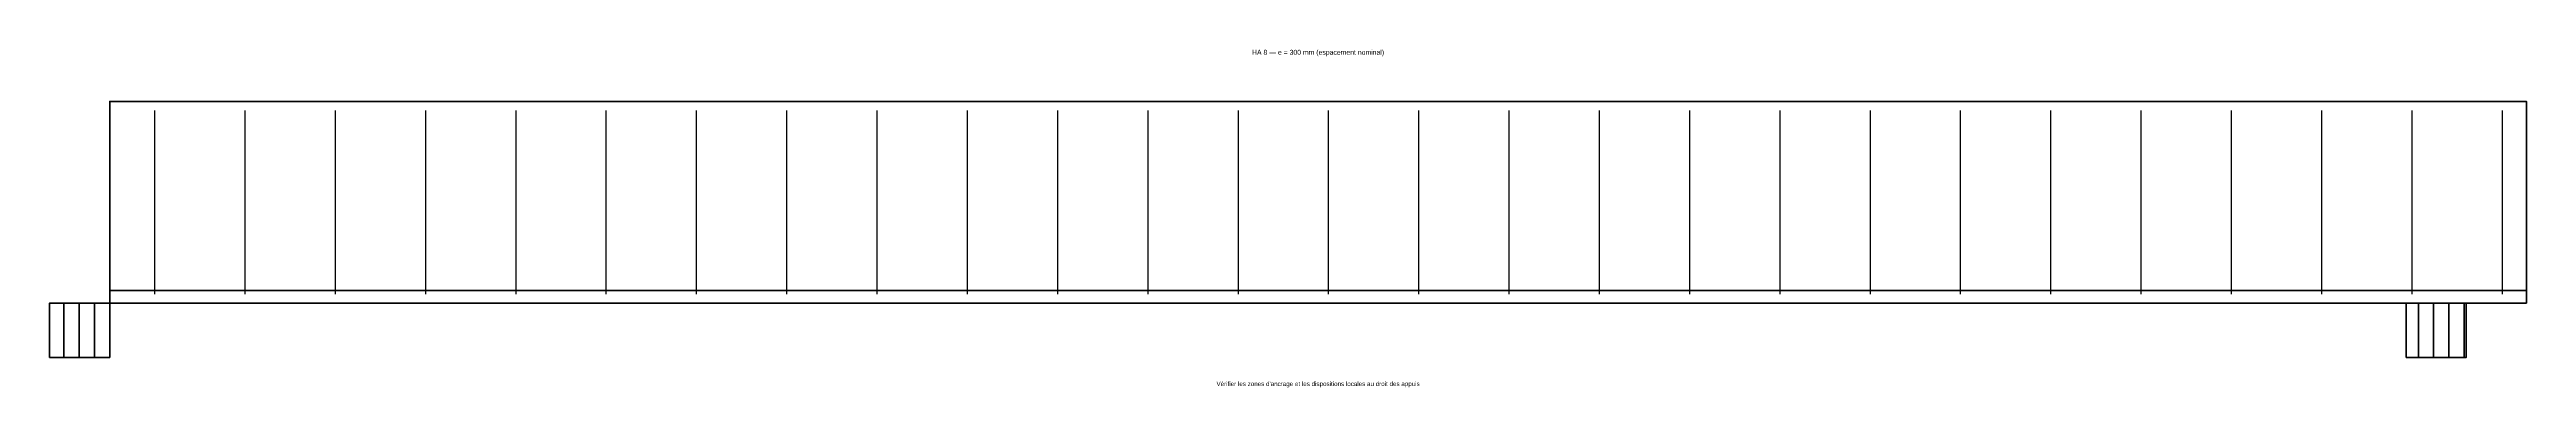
# Model space of a CAD drawing. Header units: centimetres. Extents: x -45 to 1744, y -489 to 84.
# Drawn here: x -20 to 803, y -258 to -146 of the extents above; entities that cross this region are included whole.
import ezdxf

# ---------------------------------------------------------------- set-up
doc = ezdxf.new("R2010")
doc.units = ezdxf.units.CM
for name, color, linetype, lineweight in [('STR_COFFRAGE_BA', 6, 'CONTINUOUS', 50), ('STR_COTATIONS_TEXTES', 7, 'CONTINUOUS', 25), ('STR_FERRAILLAGE', 6, 'CONTINUOUS', 40)]:
    doc.layers.add(name, color=color, linetype=linetype, lineweight=lineweight)

msp = doc.modelspace()

# ---------------------------------------------------------------- hatches: boundary and pattern name
at = {"layer": 'STR_COFFRAGE_BA'}
h = msp.add_hatch(dxfattribs=at)
h.set_pattern_fill('ANSI31', scale=1.6, angle=45)
h.paths.add_polyline_path([(-20, -248), (0, -248), (0, -230), (-20, -230)])
h = msp.add_hatch(dxfattribs=at)
h.set_pattern_fill('ANSI31', scale=1.6, angle=45)
h.paths.add_polyline_path([(763, -248), (783, -248), (783, -230), (763, -230)])

# ---------------------------------------------------------------- linework, layer by layer
at = {"layer": 'STR_COFFRAGE_BA', "lineweight": 50}
msp.add_lwpolyline([(0, -230), (803, -230), (803, -163), (0, -163), (0, -230)], dxfattribs=at)
at = {"layer": 'STR_COFFRAGE_BA', "lineweight": 35}
for points in [[(-20, -248), (0, -248), (0, -230), (-20, -230), (-20, -248)], [(763, -248), (783, -248), (783, -230), (763, -230), (763, -248)]]:
    msp.add_lwpolyline(points, dxfattribs=at)
at = {"layer": 'STR_FERRAILLAGE', "lineweight": 25}
for p, q in [((15, -227), (15, -166)), ((45, -227), (45, -166)), ((75, -227), (75, -166)), ((105, -227), (105, -166)), ((135, -227), (135, -166)), ((165, -227), (165, -166)), ((195, -227), (195, -166)), ((225, -227), (225, -166)), ((255, -227), (255, -166)), ((285, -227), (285, -166)), ((315, -227), (315, -166)), ((345, -227), (345, -166)), ((375, -227), (375, -166)), ((405, -227), (405, -166)), ((435, -227), (435, -166)), ((465, -227), (465, -166)), ((495, -227), (495, -166)), ((525, -227), (525, -166)), ((555, -227), (555, -166)), ((585, -227), (585, -166)), ((615, -227), (615, -166)), ((645, -227), (645, -166)), ((675, -227), (675, -166)), ((705, -227), (705, -166)), ((735, -227), (735, -166)), ((765, -227), (765, -166)), ((795, -227), (795, -166))]:
    msp.add_line(p, q, dxfattribs=at)
at = {"layer": 'STR_FERRAILLAGE', "lineweight": 40}
msp.add_line((0, -225.8), (803, -225.8), dxfattribs=at)

# ---------------------------------------------------------------- texts
at = {"layer": 'STR_COTATIONS_TEXTES', "attachment_point": 8}
for s, insert, char_height in [('HA 8 — e = 300 mm (espacement nominal)', (401.5, -148), 1.65), ("Vérifier les zones d'ancrage et les dispositions locales au droit des appuis", (401.5, -258), 1.5)]:
    msp.add_mtext(s, dxfattribs=dict(at, insert=insert, char_height=char_height))

doc.saveas('drawing.dxf')
